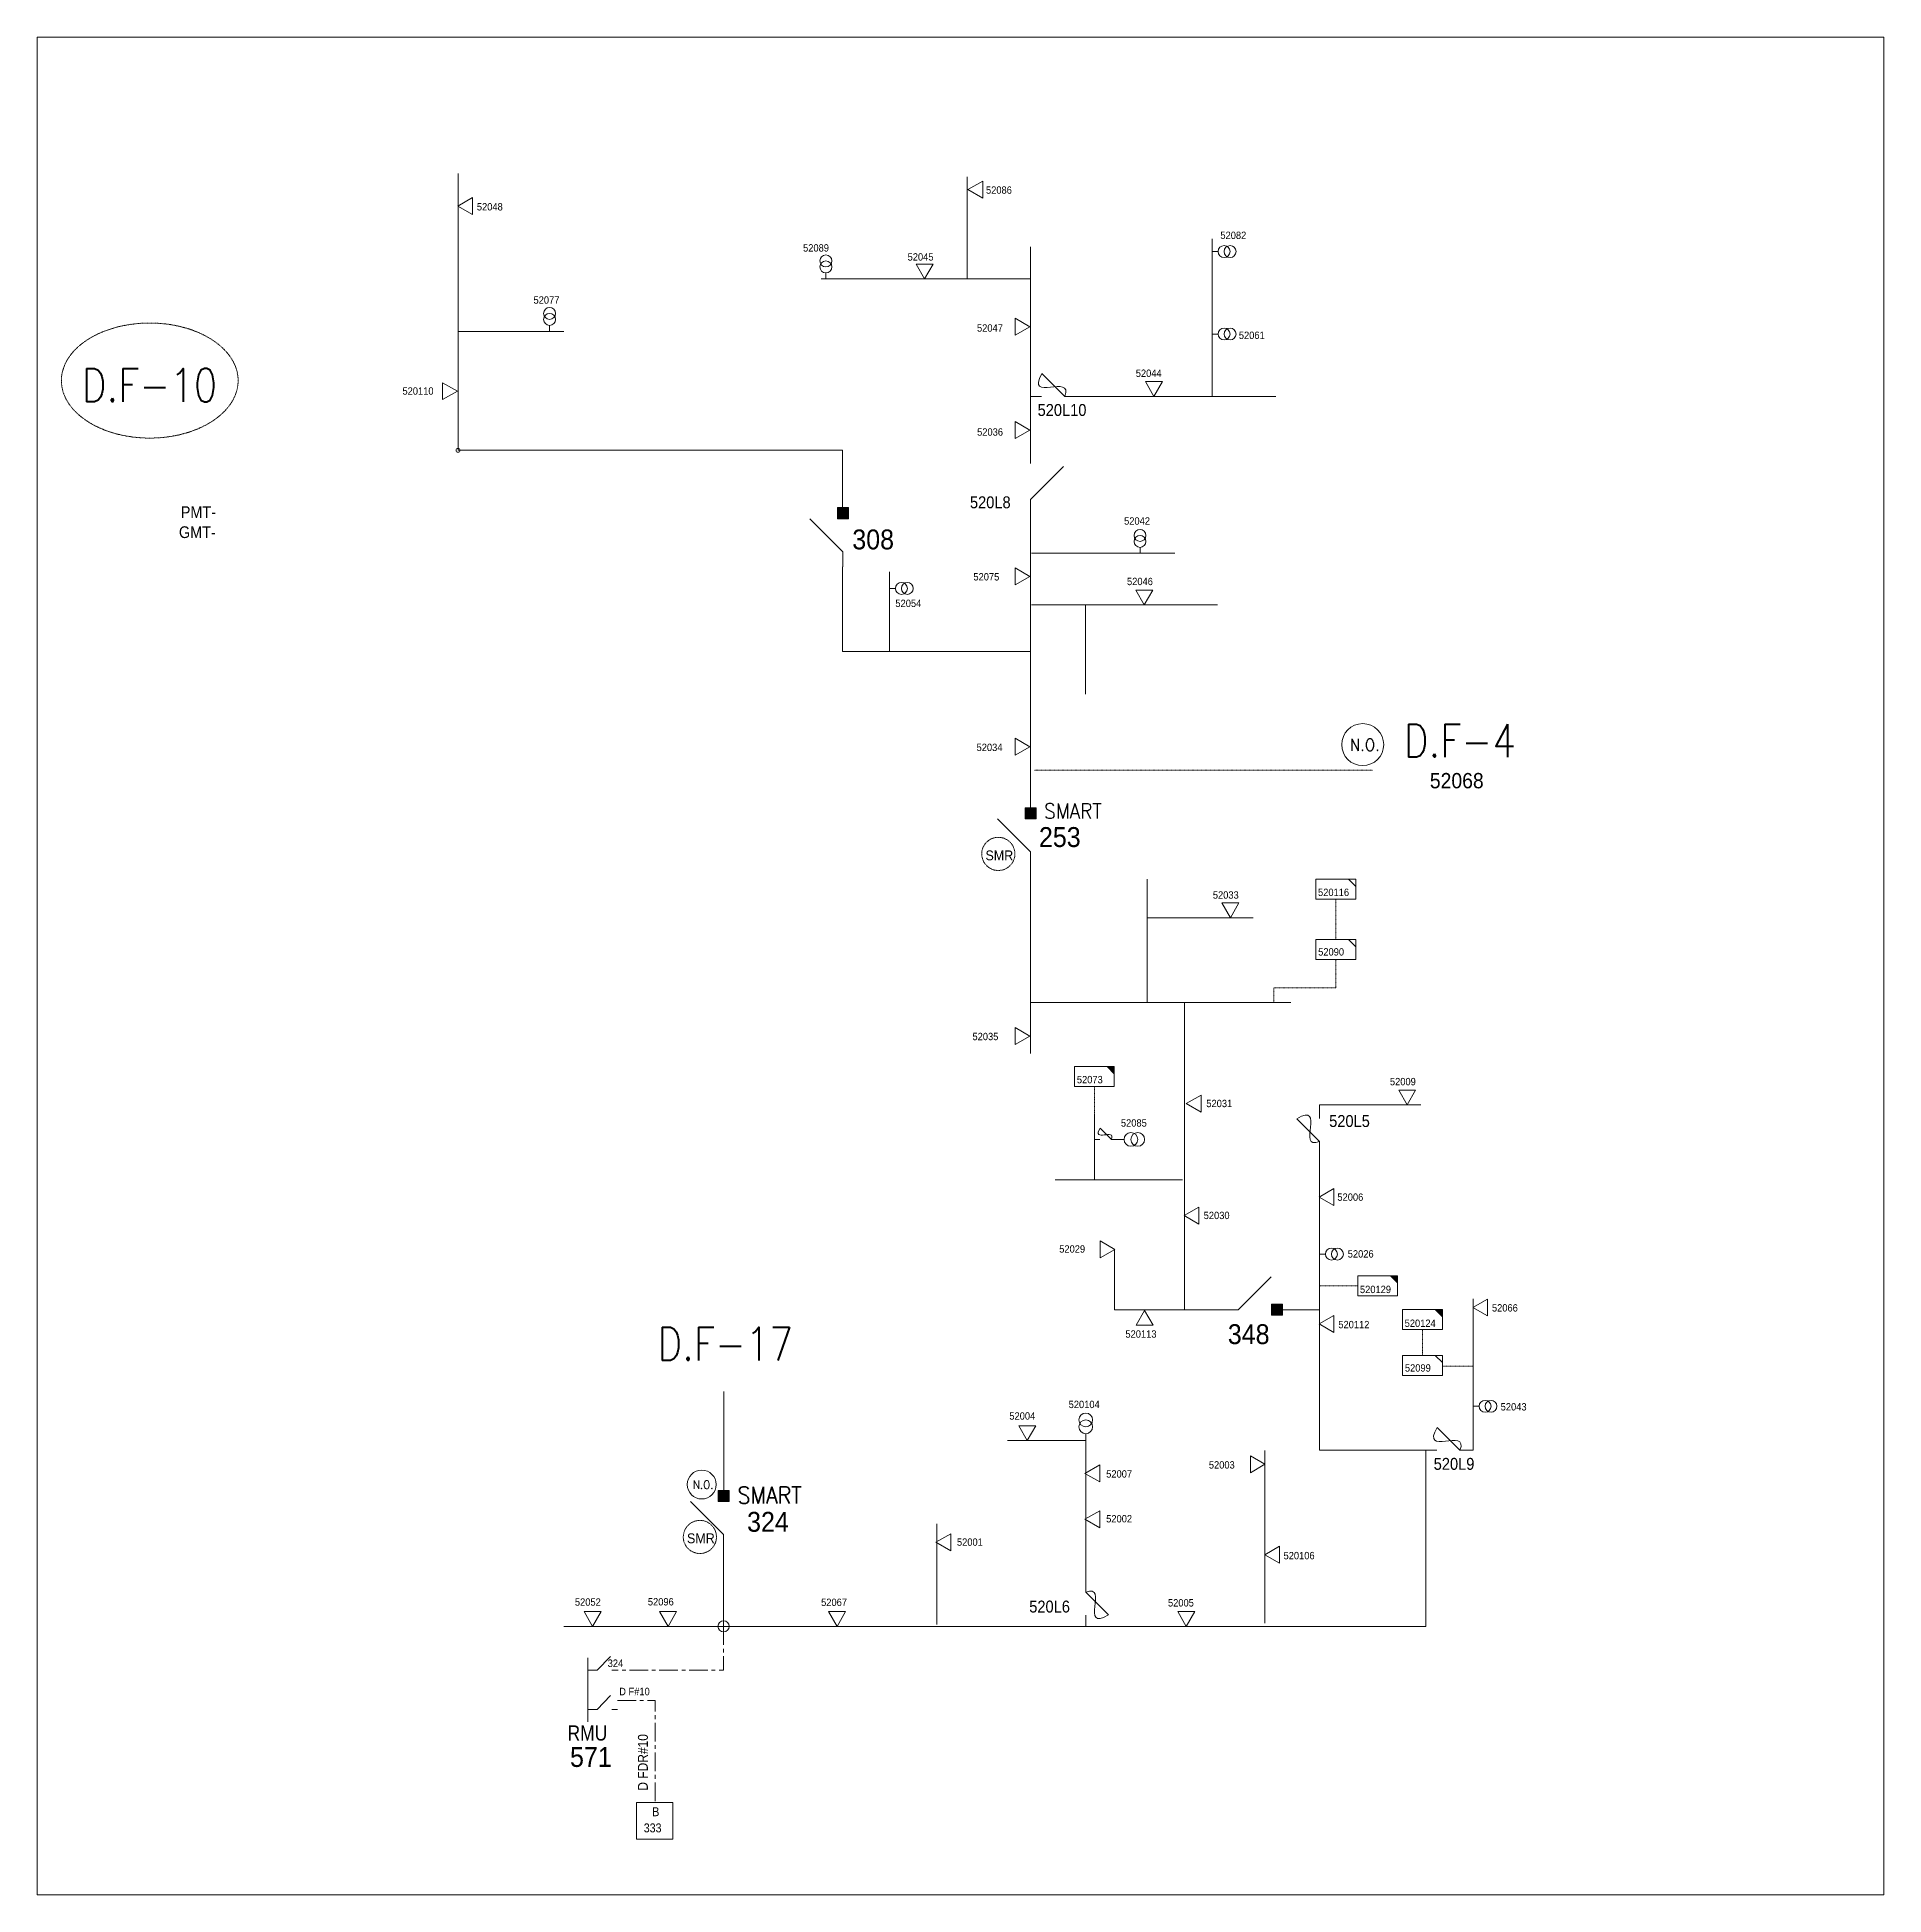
# Model space of a CAD drawing. Header units: metres. Extents: x 65984 to 144644, y -19036 to 23726.
# Drawn here: x 84321 to 85713, y 3353 to 4753 of the extents above; entities that cross this region are included whole.
import ezdxf
from ezdxf.enums import TextEntityAlignment as Align

# ---------------------------------------------------------------- set-up
doc = ezdxf.new("R2010")
doc.units = ezdxf.units.M
doc.header["$MEASUREMENT"] = 0
doc.linetypes.add('( Center )', pattern=[2, 1.25, -0.25, 0.25, -0.25])
doc.linetypes.add('DGN Style 3', pattern=[0.013877, 0, -0.013877])
doc.layers.get('0').update_dxf_attribs({"color": 95, "lineweight": 40})
for name, color, linetype, lineweight in [('ABS', 7, 'Continuous', 40), ('ABS NUMBER', 112, 'Continuous', 30), ('d_eos', 111, 'Continuous', 40), ('d_eos no', 121, 'Continuous', 40), ('d_fco', 5, 'Continuous', 40), ('d_fco text', 95, 'Continuous', 40), ('d_oh branch', 94, 'Continuous', 40), ('d_switch', 95, 'Continuous', 40), ('d_tf', 1, 'Continuous', 40), ('d_tf no', 6, 'Continuous', 40), ('d_ug cable', 95, 'Continuous', 40), ('d_ug tf', 1, 'Continuous', 40), ('FDR  1  16', 234, 'Continuous', 40), ('FDR  2  05', 154, 'Continuous', 40), ('fedr no', 95, 'Continuous', 40), ('GRID STATION  04', 7, 'Continuous', 40), ('Level 37', 7, 'Continuous', 0), ('O H MAIN FEEDER', 4, 'Continuous', 100), ('SW N O', 114, 'Continuous', 30)]:
    doc.layers.add(name, color=color, linetype=linetype, lineweight=lineweight)
doc.styles.add('Style-Arial', font='arial.ttf')
doc.styles.add('Style-ENGINEERING', font='ENGINEERING.shx')
doc.styles.add('Style-msdefault', font='msdefault.shx')
doc.styles.add('Style-simplex', font='simplex.shx')
doc.styles.add('Style-STANDARD', font='STANDARD.shx')

msp = doc.modelspace()

# ---------------------------------------------------------------- texts
at = {"layer": 'ABS NUMBER', "color": 7, "lineweight": 13, "style": 'Style-Arial', "width": 0.9}
for s, p in [('308', (84935.2, 4382.1)), ('348', (85218.3, 3782.9))]:
    msp.add_text(s, height=15, dxfattribs=at).set_placement(p, align=Align.TOP_LEFT)
at = {"layer": 'ABS NUMBER', "color": 2, "lineweight": 13, "style": 'Style-Arial', "width": 0.9}
for s, p in [('253', (85075.9, 4157.7)), ('324', (84855.9, 3641.4))]:
    msp.add_text(s, height=15, dxfattribs=at).set_placement(p, align=Align.TOP_LEFT)
at = {"layer": 'd_eos no', "color": 7, "linetype": 'Continuous', "lineweight": 13, "style": 'Style-Arial'}
for s, height, width, p in [('PMT-', 8.84, 0.88, (84429, 4399.6)), ('GMT-', 8.84, 0.88, (84427.6, 4384.5)), ('571', 15, 0.9, (84722.4, 3464.1))]:
    msp.add_text(s, height=height, dxfattribs=dict(at, width=width)).set_placement(p, align=Align.TOP_LEFT)
at = {"layer": 'd_fco text', "color": 234, "linetype": 'Continuous', "lineweight": 13, "style": 'Style-msdefault', "width": 0.916667}
for s, p in [('520L10', (85074.9, 4476.7)), ('520L8', (85023.9, 4407.1)), ('520L5', (85294.7, 3940.6)), ('520L9', (85373.5, 3682.1)), ('520L6', (85068.6, 3574.5))]:
    msp.add_text(s, height=9, dxfattribs=at).set_placement(p, align=Align.TOP_LEFT)
at = {"layer": 'd_switch', "color": 234, "linetype": 'Continuous', "lineweight": 13, "style": 'Style-ENGINEERING', "width": 0.921053}
for s, p in [('324', (84750.8, 3530.1)), ('D F#10', (84759.5, 3508.8))]:
    msp.add_text(s, height=5.7, dxfattribs=at).set_placement(p, align=Align.TOP_LEFT)
at = {"layer": 'd_tf no', "color": 234, "linetype": 'Continuous', "lineweight": 13, "style": 'Style-msdefault', "width": 0.945946}
for s, p in [('52086', (85036, 4640.8)), ('52048', (84652.2, 4628.2)), ('52089', (84898.1, 4597.2)), ('52082', (85212.7, 4606.7)), ('52045', (84976.9, 4590.4)), ('52077', (84694.9, 4557.9)), ('52047', (85029.2, 4536.8)), ('52061', (85226.6, 4531.3)), ('52044', (85148.9, 4502.7)), ('520110', (84596.1, 4489.3)), ('52036', (85029.3, 4458.4)), ('52042', (85140.1, 4391.3)), ('52075', (85026.5, 4349.2)), ('52046', (85142.3, 4345.7)), ('52054', (84967.7, 4329.2)), ('52034', (85028.9, 4220.6)), ('52033', (85207, 4109.3)), ('520116', (85286.3, 4111.3)), ('52090', (85286.4, 4066.4)), ('52035', (85025.8, 4002.6)), ('52073', (85104.5, 3970.1)), ('52009', (85340.5, 3968.6)), ('52031', (85202.1, 3952.1)), ('52085', (85137.7, 3937.4)), ('52006', (85300.9, 3881.5)), ('52030', (85200.1, 3867.7)), ('52029', (85091.2, 3842.4)), ('52026', (85308.7, 3838.7)), ('520129', (85317.9, 3811.9)), ('52066', (85417.4, 3798)), ('520112', (85301.6, 3785.4)), ('520124', (85351.6, 3786.4)), ('520113', (85141.1, 3778.3)), ('52099', (85351.8, 3752.7)), ('52004', (85053.6, 3716.5)), ('520104', (85098.3, 3725.2)), ('52043', (85424, 3723.4)), ('52007', (85126.6, 3672.8)), ('52003', (85204, 3679.6)), ('52002', (85126.6, 3639)), ('52001', (85014.1, 3621.4)), ('520106', (85260.3, 3611.2)), ('52052', (84726.1, 3576.2)), ('52096', (84781.1, 3576.4)), ('52067', (84911.7, 3576)), ('52005', (85173.2, 3575.6))]:
    msp.add_text(s, height=5.55, dxfattribs=at).set_placement(p, align=Align.TOP_LEFT)
at = {"layer": 'd_tf no', "color": 7, "linetype": 'Continuous', "lineweight": 13, "style": 'Style-msdefault', "width": 0.945946}
msp.add_text('52068', height=11.54, dxfattribs=at).set_placement((85370.6, 4198.5), align=Align.TOP_LEFT)
at = {"layer": 'd_tf no', "color": 1, "linetype": 'Continuous', "lineweight": 13, "style": 'Style-msdefault', "width": 0.947368}
for p in [(85035.6, 4140.1), (84810.6, 3625.2)]:
    msp.add_text('SMR', height=7.44, dxfattribs=at).set_placement(p, align=Align.TOP_LEFT)
at = {"layer": 'fedr no', "color": 6, "linetype": 'Continuous', "lineweight": 13, "style": 'Style-STANDARD', "width": 0.909091}
msp.add_text('D.F-10', height=25.05, dxfattribs=at).set_placement((84405.4, 4490.9), align=Align.MIDDLE_CENTER)
at = {"layer": 'fedr no', "color": 55, "linetype": 'Continuous', "lineweight": 13, "style": 'Style-STANDARD', "width": 0.909091}
for s, p in [('D.F-4', (85393.1, 4222.9)), ('D.F-17', (84839.4, 3768.1))]:
    msp.add_text(s, height=25.05, dxfattribs=at).set_placement(p, align=Align.MIDDLE_CENTER)
at = {"layer": 'fedr no', "color": 2, "linetype": 'Continuous', "lineweight": 13, "style": 'Style-simplex', "width": 0.909091}
for height, p in [(11.27, (85101.5, 4169.8)), (12.53, (84872.9, 3654))]:
    msp.add_text('SMART', height=height, dxfattribs=at).set_placement(p, align=Align.MIDDLE_CENTER)
at = {"layer": 'GRID STATION  04', "color": 234, "linetype": 'Continuous', "lineweight": 13, "style": 'Style-msdefault', "width": 0.9}
msp.add_text('D FDR#10', height=7.5, rotation=90, dxfattribs=at).set_placement((84773.6, 3431.2), align=Align.TOP_LEFT)
at = {"layer": 'GRID STATION  04', "color": 234, "linetype": 'Continuous', "lineweight": 13, "style": 'Style-msdefault', "width": 0.888889}
for s, p in [('B', (84784.4, 3418.7)), ('333', (84778, 3406.5))]:
    msp.add_text(s, height=6.75, dxfattribs=at).set_placement(p, align=Align.TOP_LEFT)
at = {"layer": 'Level 37', "color": 7, "linetype": 'Continuous', "lineweight": 13, "ltscale": 0.9, "style": 'Style-msdefault', "width": 0.86}
msp.add_text('RMU', height=11.44, rotation=0.0004, dxfattribs=at).set_placement((84750.5, 3480.4), align=Align.TOP_RIGHT)

# ---------------------------------------------------------------- blocks, each defined once
blk = doc.blocks.new('*U1054')
at = {"layer": 'd_eos', "color": 7, "linetype": 'Continuous', "lineweight": 13, "ltscale": 0.957512}
for p, q in [((-7.47, 16.48), (-7.47, -15.84)), ((-7.47, 10.14), (-2.82, 10.14)), ((-2.82, 10.14), (3.98, 3.14)), ((4.63, 10.14), (7.45, 10.14)), ((-7.47, -9.52), (-2.82, -9.52)), ((-2.82, -9.52), (3.98, -16.52)), ((4.63, -9.51), (7.45, -9.51))]:
    blk.add_line(p, q, dxfattribs=at)
blk = doc.blocks.new('ABS2_1_1')
at = {"color": 0, "linetype": 'ByBlock', "lineweight": -2, "ltscale": 500}
for q in [(-29900, 43500), (0, 0)]:
    blk.add_line((0, 13600), q, dxfattribs=at)
at = {"color": 0, "linetype": 'ByBlock', "lineweight": -2, "ltscale": 500, "flags": 128}
for points in [[(5000, 43600), (-5000, 43600), (-5000, 53600), (5000, 53600)], [(3791, 49653), (3791, 49653), (3791, 49653)]]:
    blk.add_lwpolyline(points, close=True, dxfattribs=at)
at = {"color": 0, "linetype": 'ByBlock', "lineweight": -2, "ltscale": 500}
for points in [[(5000, 43600), (-5000, 43600), (5000, 53600), (-5000, 53600)], [(3791, 49653), (3791, 49653), (3791, 49653)]]:
    blk.add_solid(points, dxfattribs=at)
blk = doc.blocks.new('TF_8')
at = {"color": 0, "linetype": 'ByBlock', "lineweight": -2}
blk.add_line((6.3, 4.95), (9.9, 1.35), dxfattribs=at)
blk.add_3dface([(-10.1, 4.95), (9.9, 4.95), (9.9, -5.05), (-10.1, -5.05)], dxfattribs=at)
blk = doc.blocks.new('TFU_96')
at = {"layer": 'd_tf', "color": 234, "linetype": 'Continuous', "lineweight": 13, "ltscale": 0.000640143}
blk.add_line((0, 10), (0, 0), dxfattribs=at)
for centre in [(0, 30), (0, 20)]:
    blk.add_circle(centre, 10, dxfattribs=at)
blk = doc.blocks.new('TFU_97')
at = {"layer": 'd_tf', "color": 234, "linetype": 'Continuous', "lineweight": 13, "ltscale": 0.000586314}
blk.add_line((0, 10), (0, 0), dxfattribs=at)
for centre in [(0, 30), (0, 20)]:
    blk.add_circle(centre, 10, dxfattribs=at)
blk = doc.blocks.new('*U1057')
at = {"layer": 'd_fco', "color": 234, "linetype": 'Continuous', "lineweight": 13}
blk.add_line((-4.6, 4.21), (-10.13, 4.21), dxfattribs=at)
at = {"layer": 'd_fco', "color": 234, "linetype": 'Continuous', "lineweight": 13, "flags": 128}
blk.add_lwpolyline([(13.02, 4.21), (7.07, 4.21), (-4.4, -7.26)], dxfattribs=at)
at = {"layer": 'd_fco', "color": 234, "linetype": 'Continuous', "lineweight": 13}
blk.add_open_spline([(-4.4, -7.26), (-13, 7.69), (11.58, -7.67), (7.07, 4.21)], degree=3, dxfattribs=at)
blk = doc.blocks.new('FUSE01')
at = {"color": 0, "linetype": 'ByBlock', "lineweight": -2}
blk.add_line((0, -17.15), (0, -22.55), dxfattribs=at)
at = {"color": 0, "linetype": 'ByBlock', "lineweight": -2, "flags": 128}
blk.add_lwpolyline([(0, 0.05), (0, -5.75), (-11.2, -16.95)], dxfattribs=at)
at = {"color": 0, "linetype": 'ByBlock', "lineweight": -2}
blk.add_open_spline([(-11.2, -16.95), (3.4, -25.35), (-11.6, -1.35), (0, -5.75)], degree=3, dxfattribs=at)
blk = doc.blocks.new('exist.us-1000kva')
at = {"color": 0, "linetype": 'ByBlock', "lineweight": -2, "flags": 128}
blk.add_lwpolyline([(40, 12.9), (32.8, 20), (40, 20)], close=True, dxfattribs=at)
at = {"color": 0, "linetype": 'ByBlock', "lineweight": -2, "extrusion": (0, 0, -1)}
blk.add_solid([(-40, 12.9), (-32.8, 20), (-40, 20)], dxfattribs=at)
at = {"color": 0, "linetype": 'ByBlock', "lineweight": -2, "xscale": 2, "yscale": 2}
blk.add_blockref('TF_8', (20.2, 10.1), dxfattribs=at)
blk = doc.blocks.new('*U1273')
at = {"layer": 'ABS', "color": 7, "linetype": 'Continuous', "lineweight": 13, "ltscale": 0.369882}
for p, q in [((-8.32, 9.06), (-8.32, 16.62)), ((-8.32, 9.06), (8.3, -7.56)), ((-8.32, -16.6), (-8.32, -9.05))]:
    blk.add_line(p, q, dxfattribs=at)
blk = doc.blocks.new('*U893')
at = {"layer": 'SW N O', "color": 3, "lineweight": 13}
blk.add_circle((0, 0), 16.8, dxfattribs=at)
at = {"layer": 'SW N O', "color": 3, "lineweight": 13, "style": 'Style-STANDARD'}
blk.add_text('N.O.', height=9.6, dxfattribs=at).set_placement((1.7, -0.2), align=Align.MIDDLE_CENTER)
blk = doc.blocks.new('*U4129')
at = {"layer": 'SW N O', "color": 3, "lineweight": 13, "ltscale": 0.426762}
blk.add_circle((0, 0), 16.8, dxfattribs=at)
at = {"layer": 'SW N O', "color": 3, "lineweight": 13, "style": 'Style-STANDARD'}
blk.add_text('N.O.', height=9.6, dxfattribs=at).set_placement((1.7, -0.2), align=Align.MIDDLE_CENTER)

# ---------------------------------------------------------------- linework, layer by layer
at = {"layer": 'd_oh branch', "color": 234, "linetype": 'Continuous', "lineweight": 13}
for p, q in [((84638, 4588.4), (84638, 4650.6)), ((85021.8, 4571.5), (85021.8, 4647.9)), ((85069.6, 4435.9), (85069.6, 4595.3)), ((85206.5, 4482.5), (85206.5, 4601.3)), ((85069.2, 4571.1), (84911.7, 4571.1)), ((84638, 4531.5), (84717.7, 4531.5)), ((85099.8, 4482.5), (85254.5, 4482.5)), ((85069.6, 4290.2), (85069.6, 4395)), ((85070.2, 4364.2), (85178.4, 4364.2)), ((84963.3, 4290.4), (84963.3, 4350.2)), ((85070.2, 4325.4), (85210.6, 4325.4)), ((85110.9, 4325), (85110.9, 4257.9)), ((85157.4, 4025.5), (85157.4, 4118.5)), ((85157.4, 4089.4), (85237.3, 4089.4)), ((85069.6, 3986.9), (85069.6, 4025.5)), ((85185.6, 4025.5), (85265.7, 4025.5)), ((85117.7, 3891.7), (85117.7, 3940.9)), ((85287.4, 3948.3), (85363.9, 3948.3)), ((85184.2, 3891.7), (85088.2, 3891.7)), ((85132.9, 3793.8), (85132.9, 3839.6)), ((85052.2, 3695.2), (85111.2, 3695.2)), ((85111.2, 3587.2), (85111.2, 3695.2)), ((85246.3, 3557.5), (85246.3, 3687.8)), ((84998.9, 3556.6), (84998.9, 3632.4)), ((84717.8, 3555.1), (84838.2, 3555.1))]:
    msp.add_line(p, q, dxfattribs=at)
at = {"layer": 'd_oh branch', "color": 234, "linetype": 'Continuous', "lineweight": 13, "flags": 128}
for points in [[(85287.4, 3943.1), (85287.4, 3948.3)], [(85287.4, 3793.3), (85287.4, 3915.3)], [(85397.8, 3687.9), (85403.2, 3687.9), (85403.2, 3802)]]:
    msp.add_lwpolyline(points, dxfattribs=at)
at = {"layer": 'd_tf', "color": 234, "linetype": 'Continuous', "lineweight": 13, "ltscale": 0.000640143, "flags": 128}
for points in [[(85033.5, 4631.9), (85033.5, 4644.8), (85022.4, 4638.4)], [(84649, 4619.6), (84649, 4632.4), (84637.9, 4626)], [(84983.3, 4582.2), (84996.1, 4582.2), (84989.7, 4571.1)], [(85057.9, 4528.6), (85057.9, 4541.4), (85069, 4535)], [(84626.4, 4480), (84626.4, 4492.8), (84637.5, 4486.4)], [(85156.2, 4493.6), (85169, 4493.6), (85162.6, 4482.5)], [(85057.9, 4450.7), (85057.9, 4463.5), (85069, 4457.1)], [(85057.9, 4340.3), (85057.9, 4353.1), (85069, 4346.7)], [(85148.9, 4336.4), (85161.7, 4336.4), (85155.3, 4325.3)], [(85057.9, 4211.9), (85057.9, 4224.7), (85069, 4218.3)], [(85213.7, 4100.5), (85226.6, 4100.5), (85220.2, 4089.4)], [(85057.9, 3993.7), (85057.9, 4006.5), (85069, 4000.1)], [(85198.1, 3942.9), (85198.1, 3955.7), (85187, 3949.3)], [(85347.1, 3959.4), (85359.9, 3959.4), (85353.5, 3948.3)], [(85298.2, 3872.3), (85298.2, 3885.1), (85287.1, 3878.7)], [(85196.4, 3858.4), (85196.4, 3871.2), (85185.3, 3864.8)], [(85122, 3832.9), (85122, 3845.7), (85133.1, 3839.3)], [(85414.1, 3789.1), (85414.1, 3801.9), (85403, 3795.5)], [(85149.1, 3782.1), (85161.9, 3782.1), (85155.5, 3793.2)], [(85298.2, 3776.7), (85298.2, 3789.5), (85287.1, 3783.1)], [(85060.7, 3706.3), (85073.5, 3706.3), (85067.1, 3695.2)], [(85121.7, 3664), (85121.7, 3676.8), (85110.6, 3670.4)], [(85235.3, 3670.9), (85235.3, 3683.7), (85246.3, 3677.3)], [(85121.7, 3629.4), (85121.7, 3642.2), (85110.6, 3635.8)], [(85009.4, 3612.1), (85009.4, 3624.9), (84998.3, 3618.5)], [(85257.3, 3602.7), (85257.3, 3615.5), (85246.3, 3609.1)], [(84733, 3566.2), (84745.8, 3566.2), (84739.4, 3555.1)], [(84789.9, 3566.2), (84802.7, 3566.2), (84796.3, 3555.1)], [(84917.3, 3566.2), (84930.1, 3566.2), (84923.7, 3555.1)], [(85180.6, 3566.2), (85193.4, 3566.2), (85187, 3555.1)]]:
    msp.add_lwpolyline(points, close=True, dxfattribs=at)
at = {"layer": 'd_ug cable', "color": 202, "linetype": 'DGN Style 3', "lineweight": 13}
msp.add_line((85327.6, 4200.6), (85072.2, 4200.6), dxfattribs=at)
at = {"layer": 'd_ug cable', "color": 234, "linetype": 'DGN Style 3', "lineweight": 13}
for p, q in [((85299.8, 4103.4), (85299.8, 4072.9)), ((85299.8, 4057.9), (85299.8, 4036.5)), ((85299.8, 4036.5), (85253, 4036.5)), ((85253, 4036.5), (85253, 4025.9)), ((85117.7, 3940.9), (85117.7, 3962.1)), ((85316.3, 3811.9), (85287.4, 3811.9)), ((85365, 3759.4), (85365, 3778.9)), ((85403.3, 3751.2), (85380, 3751.2))]:
    msp.add_line(p, q, dxfattribs=at)
at = {"layer": 'd_ug cable', "color": 2, "linetype": 'DGN Style 3', "lineweight": 13}
for centre in [(85045.3, 4137.5), (84820.3, 3622.5)]:
    msp.add_circle(centre, 12.5, dxfattribs=at)
at = {"layer": 'FDR  1  16', "color": 234, "linetype": '( Center )', "lineweight": 13, "ltscale": 11.250056, "flags": 128}
for points in [[(84838.2, 3555.1), (84838.2, 3522), (84757.1, 3522)], [(84758.2, 3499.1), (84786.5, 3499.1), (84786.5, 3422.2)]]:
    msp.add_lwpolyline(points, dxfattribs=at)
at = {"layer": 'fedr no', "color": 82, "linetype": 'DGN Style 3', "lineweight": 13, "true_color": 0x1dc70e}
msp.add_ellipse((84405.6, 4494.4), major_axis=(66.6, 0), ratio=0.651175, dxfattribs=at)
at = {"layer": 'GRID STATION  04', "color": 234, "linetype": 'Continuous', "lineweight": 13, "ltscale": 0.883398, "flags": 128}
msp.add_lwpolyline([(84772.5, 3394.6), (84772.5, 3422.2), (84800, 3422.2), (84800, 3394.6)], close=True, dxfattribs=at)
at = {"layer": 'O H MAIN FEEDER', "color": 234, "lineweight": 13, "ltscale": 0.747407}
for p, q in [((84638, 4441.8), (84638, 4590.6)), ((84927.9, 4441.8), (84638, 4441.8)), ((84927.9, 4398.6), (84927.9, 4441.8)), ((84927.9, 4290.2), (84927.9, 4353.9)), ((85069.6, 4290.2), (84927.9, 4290.2)), ((85069.6, 4172.2), (85069.6, 4290.2)), ((85069.6, 4025.5), (85069.6, 4127.6)), ((85069.6, 4025.5), (85185.6, 4025.5)), ((85185.6, 3793.8), (85185.6, 4025.5)), ((85217.1, 3793.8), (85132.9, 3793.8)), ((85287.4, 3793.8), (85259, 3793.8)), ((84838.2, 3555.1), (84838.2, 3621.6)), ((84838.2, 3555.1), (85367.5, 3555.1))]:
    msp.add_line(p, q, dxfattribs=at)
at = {"layer": 'O H MAIN FEEDER', "color": 30, "lineweight": 13, "ltscale": 0.747407}
msp.add_line((84838.3, 3655.4), (84838.3, 3732.2), dxfattribs=at)
at = {"layer": 'O H MAIN FEEDER', "color": 140, "lineweight": 13, "ltscale": 0.498271, "flags": 128}
msp.add_lwpolyline([(84320.7, 4753.3), (85712.8, 4753.3), (85712.8, 3352.6), (84320.7, 3352.6)], close=True, dxfattribs=at)
at = {"layer": 'O H MAIN FEEDER', "color": 234, "lineweight": 13, "ltscale": 0.747407, "flags": 128}
msp.add_lwpolyline([(85367.5, 3555.1), (85367.5, 3687.9), (85287.4, 3687.9), (85287.4, 3793.8)], dxfattribs=at)
at = {"layer": 'O H MAIN FEEDER', "color": 234, "lineweight": 13, "ltscale": 0.747407}
for centre, radius in [((84638, 4441.8), 1.47), ((84838.2, 3555.1), 4.23)]:
    msp.add_circle(centre, radius, dxfattribs=at)

# ---------------------------------------------------------------- block references
at = {"layer": 'ABS', "color": 7, "linetype": 'Continuous', "lineweight": 13, "ltscale": 0.369882, "extrusion": (0, 0, -1), "xscale": 1.5, "yscale": 1.5, "zscale": 1.5, "rotation": 180}
msp.add_blockref('*U1273', (-85082, 4418.3), dxfattribs=at)
at = {"layer": 'ABS', "color": 7, "linetype": 'Continuous', "lineweight": 13, "ltscale": 1.244209, "xscale": 0.0008336207878164165, "yscale": 0.0008336207878164165, "zscale": 0.0005520502914677097}
for p, rotation in [((84928.2, 4353.9), 359.9999999999997), ((85214.8, 3793.8), 269.9999999999997)]:
    msp.add_blockref('ABS2_1_1', p, dxfattribs=dict(at, rotation=rotation))
at = {"layer": 'ABS', "color": 2, "linetype": 'Continuous', "lineweight": 13, "ltscale": 1.244209, "xscale": 0.0008336207878164165, "yscale": 0.0008336207878164165, "zscale": 0.0005520502914677097, "rotation": 359.9999999999997}
for p in [(85069.6, 4127.6), (84838.2, 3612.9)]:
    msp.add_blockref('ABS2_1_1', p, dxfattribs=at)
at = {"layer": 'd_eos', "color": 7, "linetype": 'Continuous', "lineweight": 13, "ltscale": 0.957512, "extrusion": (0, 0, -1), "xscale": 1.5, "yscale": 1.5, "zscale": 1.5, "rotation": 180}
msp.add_blockref('*U1054', (-84747, 3507.7), dxfattribs=at)
at = {"layer": 'd_fco', "color": 234, "linetype": 'Continuous', "lineweight": 13, "extrusion": (0, 0, -1), "xscale": 1.5, "yscale": 1.5, "zscale": 1.5, "rotation": 180.0000000006}
for p in [(-85084.8, 4488.8), (-85382.7, 3694.2)]:
    msp.add_blockref('*U1057', p, dxfattribs=at)
at = {"layer": 'd_fco', "color": 234, "linetype": 'Continuous', "lineweight": 13, "xscale": 1.5, "yscale": 1.5, "zscale": 1.5}
for p, rotation in [((85281.1, 3931.2), 270.0000000006), ((85117.5, 3570.3), 90.00000000060005)]:
    msp.add_blockref('*U1057', p, dxfattribs=dict(at, rotation=rotation))
at = {"layer": 'd_tf', "color": 234, "linetype": 'Continuous', "lineweight": 13, "ltscale": 0.000586314, "xscale": 0.45, "yscale": 0.45, "zscale": 0.45}
for p, rotation in [((85206.5, 4591.7), 269.9999999999999), ((84915.3, 4571.1), 359.9999999999999), ((84707, 4531.5), 359.9999999999999), ((85206.5, 4529.5), 269.9999999999999), ((85152.1, 4364.1), 359.9999999999999), ((84963.2, 4337.7), 269.9999999999999), ((85287.4, 3835.8), 269.9999999999998), ((85403.2, 3721), 269.9999999999998)]:
    msp.add_blockref('TFU_97', p, dxfattribs=dict(at, rotation=rotation))
at = {"layer": 'd_tf', "color": 234, "linetype": 'Continuous', "lineweight": 13, "ltscale": 0.000640143, "xscale": 0.5165906421244612, "yscale": 0.5165906421244612, "zscale": 0.5165906421244612}
for p, rotation in [((85134.9, 3922.2), 269.9999999999999), ((85111.2, 3695.2), 359.9999999999999)]:
    msp.add_blockref('TFU_96', p, dxfattribs=dict(at, rotation=rotation))
at = {"layer": 'd_ug tf', "color": 234, "linetype": 'Continuous', "lineweight": 13, "xscale": 1.5006887221057, "yscale": 1.5006887221057, "zscale": 0.4746256625556665}
for p in [(85299.9, 4111), (85299.9, 4065.5), (85365.2, 3751.9)]:
    msp.add_blockref('TF_8', p, dxfattribs=at)
at = {"layer": 'd_ug tf', "color": 234, "linetype": 'Continuous', "lineweight": 13, "xscale": 0.7503443610528501, "yscale": 0.7503443610528501, "zscale": 0.4746256625556665, "rotation": 359.9999999999999}
for p in [(85102.7, 3962.1), (85316.3, 3804.4), (85350, 3778.9)]:
    msp.add_blockref('exist.us-1000kva', p, dxfattribs=at)
at = {"layer": 'FDR  2  05', "color": 234, "linetype": 'Continuous', "lineweight": 13, "xscale": 0.7681720799818282, "yscale": 0.7681720799818282, "zscale": 0.3840860399909141, "rotation": 270}
msp.add_blockref('FUSE01', (85135, 3922.2), dxfattribs=at)
at = {"layer": 'SW N O', "color": 3, "lineweight": 13}
for name, p, xscale, yscale, zscale in [('*U4129', (85320, 4219.9), 0.9426046991505864, 0.9426046991505864, 0.9426046991505864), ('*U893', (84821.7, 3662), 0.647081797571944, 0.647081797571944, 0.647081797571944)]:
    msp.add_blockref(name, p, dxfattribs=dict(at, xscale=xscale, yscale=yscale, zscale=zscale))

msp.set_redraw_order([(e.dxf.handle, doc.entitydb.next_handle()) for e in msp.query("TEXT MTEXT ATTDEF DIMENSION ARC_DIMENSION")])  # texts and dimensions are drawn at this point

doc.saveas('drawing.dxf')
